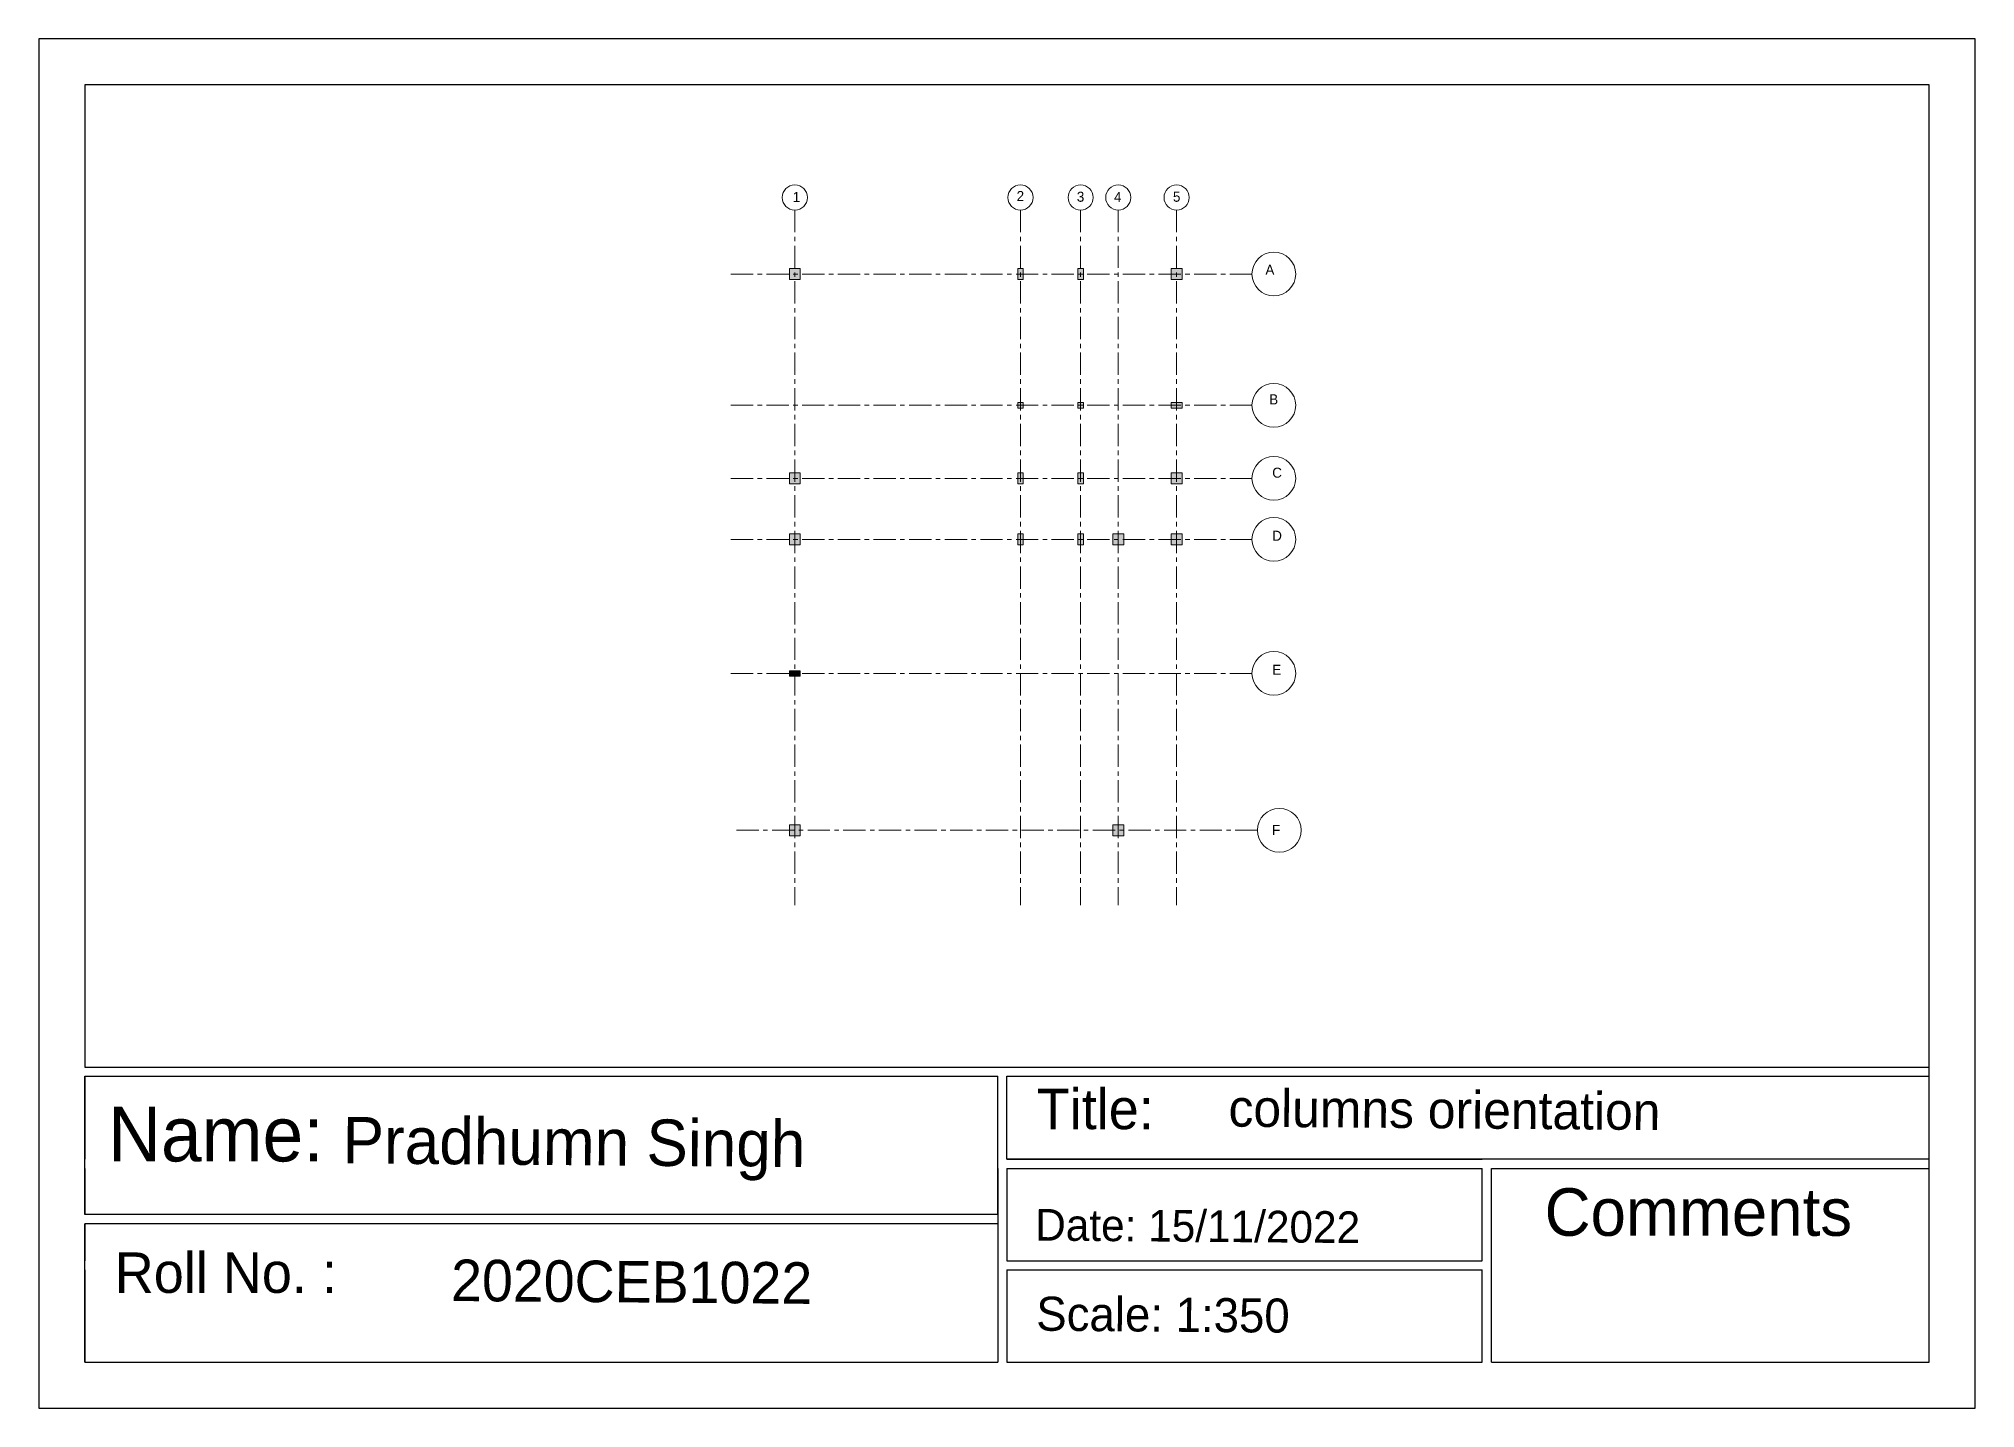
# Model space of a CAD drawing. Header units: millimetres. Extents: x 268 to 10756, y 109 to 4664.
# Drawn here: x 7995 to 10756, y 109 to 2062 of the extents above; entities that cross this region are included whole.
import ezdxf

# ---------------------------------------------------------------- set-up
doc = ezdxf.new("R2010")
doc.units = ezdxf.units.MM
doc.linetypes.add('CENTER', pattern=[50.8, 31.75, -6.35, 6.35, -6.35])
for name, color, linetype, lineweight in [('collumn', 6, 'Continuous', 9), ('hatching', 7, 'Continuous', 9), ('stairs', 173, 'Continuous', 9)]:
    doc.layers.add(name, color=color, linetype=linetype, lineweight=lineweight)
doc.layers.add('Frame', color=7, linetype='Continuous')

msp = doc.modelspace()

# ---------------------------------------------------------------- texts
at = {"layer": 'Frame'}
for s, height, p in [('Title:', 57.6, (9418.1, 507.3)), ('Name:', 77.97, (8094.4, 461.3)), ('Comments', 67.8, (10142.1, 355.3)), ('Roll No. :', 57.6, (8103.8, 274))]:
    msp.add_text(s, height=height, dxfattribs=at).set_placement(p)
for s, height, p in [('columns orientation', 53.1, (9691.3, 511)), ('Pradhumn Singh', 66.222, (8428.4, 458.6)), ('Date: 15/11/2022', 45.137, (9415.8, 348.6)), ('2020CEB1022', 59.173, (8583.1, 262.4)), ('Scale: 1:350', 48.589, (9417.3, 220.1))]:
    msp.add_text(s, height=height, rotation=359.5369, dxfattribs=at).set_placement(p)
at = {"layer": 'stairs'}
for s, p in [('1', (9070.3, 1828.9)), ('2', (9389.5, 1830.2)), ('3', (9475.3, 1829.2)), ('4', (9528.3, 1828.9)), ('5', (9612.3, 1829.2)), ('A', (9744.1, 1725.2)), ('B', (9749.5, 1540.4)), ('C', (9753.8, 1435.9)), ('D', (9753.8, 1346)), ('E', (9753.8, 1155)), ('F', (9753.5, 926.7))]:
    msp.add_text(s, height=14.3, dxfattribs=at).set_placement(p)

# ---------------------------------------------------------------- hatches: boundary and pattern name
at = {"layer": 'hatching', "true_color": 0xffffff}
h = msp.add_hatch(color=7, dxfattribs=at)
h.dxf.hatch_style = 1
h.paths.add_polyline_path([(9476.8, 1543), (9484.6, 1543), (9484.6, 1535.2), (9476.8, 1535.2)])
h.paths.add_polyline_path([(9625.3, 1543), (9625.3, 1535.2), (9609.7, 1535.2), (9609.7, 1543)])
h.paths.add_polyline_path([(9065.5, 941.2), (9081.1, 941.2), (9081.1, 925.6), (9065.5, 925.6)])
h.paths.add_polyline_path([(9526.5, 941.2), (9542.1, 941.2), (9542.1, 925.6), (9526.5, 925.6)])
h.paths.add_polyline_path([(9609.7, 1355.8), (9625.3, 1355.8), (9625.3, 1340.2), (9609.7, 1340.2)])
h.paths.add_polyline_path([(9526.5, 1355.8), (9542.1, 1355.8), (9542.1, 1340.2), (9526.5, 1340.2)])
h.paths.add_polyline_path([(9609.7, 1442.7), (9625.3, 1442.7), (9625.3, 1427.1), (9609.7, 1427.1)])
h.paths.add_polyline_path([(9609.7, 1733.9), (9625.3, 1733.9), (9625.3, 1718.3), (9609.7, 1718.3)])
h.paths.add_polyline_path([(9476.8, 1733.9), (9484.6, 1733.9), (9484.6, 1718.3), (9476.8, 1718.3)])
h.paths.add_polyline_path([(9476.8, 1442.7), (9484.6, 1442.7), (9484.6, 1427.1), (9476.8, 1427.1)])
h.paths.add_polyline_path([(9476.8, 1355.8), (9484.6, 1355.8), (9484.6, 1340.2), (9476.8, 1340.2)])
h.paths.add_polyline_path([(9391, 1355.8), (9398.8, 1355.8), (9398.8, 1340.2), (9391, 1340.2)])
h.paths.add_polyline_path([(9391, 1442.7), (9398.8, 1442.7), (9398.8, 1427.1), (9391, 1427.1)])
h.paths.add_polyline_path([(9391, 1543), (9398.8, 1543), (9398.8, 1535.2), (9391, 1535.2)])
h.paths.add_polyline_path([(9065.5, 1355.8), (9081.1, 1355.8), (9081.1, 1340.2), (9065.5, 1340.2)])
h.paths.add_polyline_path([(9065.5, 1442.7), (9081.1, 1442.7), (9081.1, 1427.1), (9065.5, 1427.1)])
h.paths.add_polyline_path([(9391, 1733.9), (9398.8, 1733.9), (9398.8, 1718.3), (9391, 1718.3)])
h.paths.add_polyline_path([(9065.5, 1733.9), (9081.1, 1733.9), (9081.1, 1718.3), (9065.5, 1718.3)])
at = {"layer": 'hatching', "transparency": 33554687}
h = msp.add_hatch(color=256, dxfattribs=at)
h.dxf.hatch_style = 1
h.paths.add_polyline_path([(9073.3, 1160.8), (9065.5, 1160.8), (9065.5, 1153), (9073.3, 1153)])
h.paths.add_polyline_path([(9081.1, 1160.8), (9073.3, 1160.8), (9073.3, 1153), (9081.1, 1153)])

# ---------------------------------------------------------------- linework, layer by layer
at = {"layer": 'collumn'}
for points in [[(9065.5, 1733.9), (9081.1, 1733.9), (9081.1, 1718.3), (9065.5, 1718.3)], [(9391, 1733.9), (9398.8, 1733.9), (9398.8, 1718.3), (9391, 1718.3)], [(9476.8, 1733.9), (9484.6, 1733.9), (9484.6, 1718.3), (9476.8, 1718.3)], [(9609.7, 1733.9), (9625.3, 1733.9), (9625.3, 1718.3), (9609.7, 1718.3)], [(9391, 1543), (9398.8, 1543), (9398.8, 1535.2), (9391, 1535.2)], [(9476.8, 1543), (9484.6, 1543), (9484.6, 1535.2), (9476.8, 1535.2)], [(9625.3, 1543), (9625.3, 1535.2), (9609.7, 1535.2), (9609.7, 1543)], [(9065.5, 1442.7), (9081.1, 1442.7), (9081.1, 1427.1), (9065.5, 1427.1)], [(9391, 1442.7), (9398.8, 1442.7), (9398.8, 1427.1), (9391, 1427.1)], [(9476.8, 1442.7), (9484.6, 1442.7), (9484.6, 1427.1), (9476.8, 1427.1)], [(9609.7, 1442.7), (9625.3, 1442.7), (9625.3, 1427.1), (9609.7, 1427.1)], [(9065.5, 1355.8), (9081.1, 1355.8), (9081.1, 1340.2), (9065.5, 1340.2)], [(9391, 1355.8), (9398.8, 1355.8), (9398.8, 1340.2), (9391, 1340.2)], [(9476.8, 1355.8), (9484.6, 1355.8), (9484.6, 1340.2), (9476.8, 1340.2)], [(9526.5, 1355.8), (9542.1, 1355.8), (9542.1, 1340.2), (9526.5, 1340.2)], [(9609.7, 1355.8), (9625.3, 1355.8), (9625.3, 1340.2), (9609.7, 1340.2)], [(9081.1, 1160.8), (9065.5, 1160.8), (9065.5, 1153), (9081.1, 1153)], [(9065.5, 941.2), (9081.1, 941.2), (9081.1, 925.6), (9065.5, 925.6)], [(9526.5, 941.2), (9542.1, 941.2), (9542.1, 925.6), (9526.5, 925.6)]]:
    msp.add_lwpolyline(points, close=True, dxfattribs=at)
at = {"layer": 'Frame'}
for p, q in [((8061.2, 595.9), (10690.3, 595.9)), ((8061.2, 464.4), (8061.2, 582.7)), ((8061.2, 451.3), (8061.2, 582.7)), ((8061.2, 582.7), (9362.6, 582.7)), ((9362.6, 385.5), (9362.6, 582.7)), ((9375.7, 582.7), (10053.2, 582.7)), ((9375.7, 582.7), (10690.3, 582.7)), ((9375.7, 464.4), (9375.7, 582.7)), ((8061.2, 385.5), (8061.2, 451.3)), ((9362.6, 451.3), (9362.6, 385.5)), ((9375.7, 464.4), (10053.2, 464.4)), ((10690.3, 464.4), (9375.7, 464.4)), ((9375.7, 451.3), (10053.2, 451.3)), ((9375.7, 451.3), (9375.7, 319.8)), ((10053.2, 319.8), (10053.2, 451.3)), ((10066.3, 451.3), (10690.3, 451.3)), ((10066.3, 175.2), (10066.3, 451.3)), ((9362.6, 385.5), (8061.2, 385.5)), ((8061.2, 319.8), (8061.2, 372.4)), ((9362.6, 372.4), (8061.2, 372.4)), ((9362.6, 385.5), (9362.6, 319.8)), ((9362.6, 372.4), (9362.6, 175.2)), ((8061.2, 175.2), (8061.2, 319.8)), ((9375.7, 319.8), (10053.2, 319.8)), ((9375.7, 306.7), (9375.7, 175.2)), ((9375.7, 306.7), (10053.2, 306.7)), ((10053.2, 175.2), (10053.2, 306.7)), ((9375.7, 175.2), (10053.2, 175.2))]:
    msp.add_line(p, q, dxfattribs=at)
msp.add_lwpolyline([(7995.5, 109.5), (10756, 109.5), (10756, 2061.6), (7995.5, 2061.6)], close=True, dxfattribs=at)
for points in [[(10690.3, 464.4), (10690.3, 1995.8), (8061.2, 1995.8), (8061.2, 595.9)], [(8061.2, 582.7), (8061.2, 464.4)], [(10066.3, 175.2), (10690.3, 175.2), (10690.3, 582.7)], [(8061.2, 451.3), (8061.2, 385.5)], [(8061.2, 372.4), (8061.2, 319.8)], [(8061.2, 306.7), (8061.2, 175.2), (9362.6, 175.2)], [(9375.7, 175.2), (10053.2, 175.2)]]:
    msp.add_lwpolyline(points, dxfattribs=at)
at = {"layer": 'stairs', "linetype": 'CENTER'}
for p, q in [((9073.3, 1817.4), (9073.3, 826.4)), ((9394.9, 1817.4), (9394.9, 826.4)), ((9480.7, 1817.4), (9480.7, 826.4)), ((9534.3, 1817.4), (9534.3, 826.4)), ((9617.5, 1817.4), (9617.5, 826.4)), ((8982.2, 1726.1), (9724.9, 1726.1)), ((8982.2, 1539.1), (9724.9, 1539.1)), ((8982.2, 1434.9), (9724.9, 1434.9)), ((8982.2, 1348), (9724.9, 1348)), ((8982.2, 1157), (9724.9, 1157)), ((8990, 933.4), (9732.7, 933.4))]:
    msp.add_line(p, q, dxfattribs=at)
at = {"layer": 'stairs'}
for centre, radius in [((9073.3, 1835.3), 17.9), ((9394.9, 1835.3), 17.9), ((9480.7, 1835.3), 17.9), ((9534.3, 1835.3), 17.9), ((9617.5, 1835.3), 17.9), ((9756.1, 1726.1), 31.2), ((9756.1, 1539.1), 31.2), ((9756.1, 1434.9), 31.2), ((9756.1, 1348), 31.2), ((9756.1, 1157), 31.2), ((9763.9, 933.4), 31.2)]:
    msp.add_circle(centre, radius, dxfattribs=at)

msp.set_redraw_order([(e.dxf.handle, doc.entitydb.next_handle()) for e in msp.query("TEXT MTEXT ATTDEF DIMENSION ARC_DIMENSION")])  # texts and dimensions are drawn at this point

doc.saveas('drawing.dxf')
